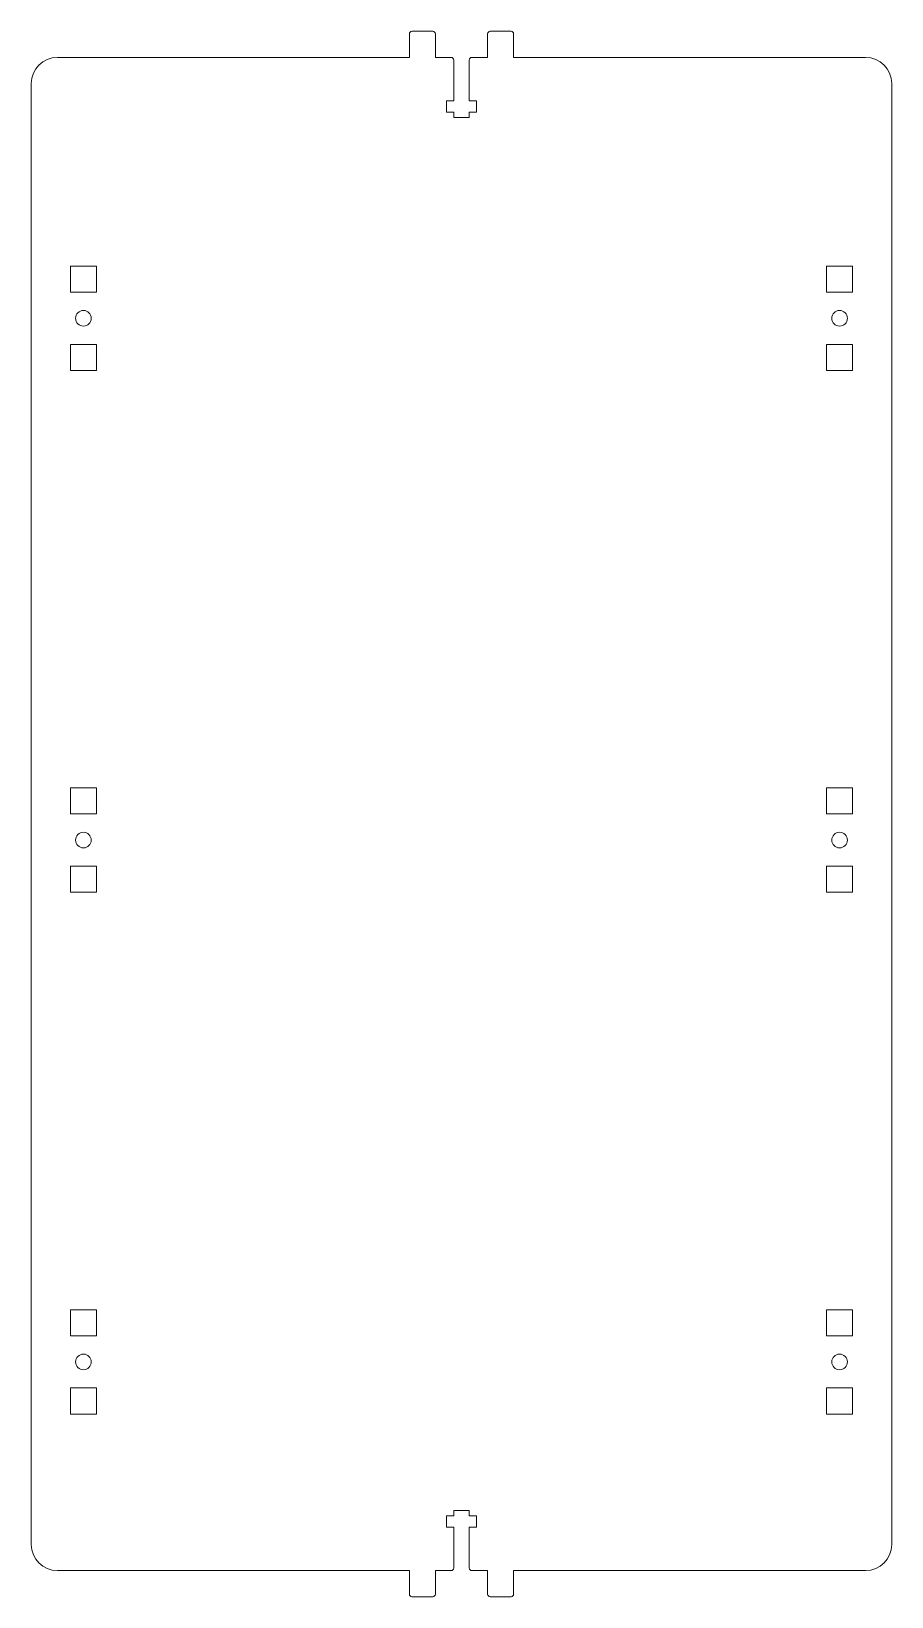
# Model space of a CAD drawing. Header units: millimetres. Extents: x -395 to 392, y -353 to 335.
# Drawn here: x 227.5 to 392.5, y -145 to 155 of the extents above; entities that cross this region are included whole.
import ezdxf

# ---------------------------------------------------------------- set-up
doc = ezdxf.new("R2010")
doc.units = ezdxf.units.MM
doc.layers.get('0').update_dxf_attribs({"linetype": 'CONTINUOUS', "lineweight": 25, "true_color": 0x000000})
doc.layers.add('1 Body', color=7, linetype='CONTINUOUS', lineweight=0, true_color=0x000000)

# ---------------------------------------------------------------- blocks, each defined once
blk = doc.blocks.new('tabs-with-bolt-20')
for p, q in [((-2.86, 8.33), (-2.86, 10.5)), ((-2.86, 10.5), (-1.5, 10.5)), ((-1.5, 11.5), (1.5, 11.5)), ((-1.5, 10.5), (-1.5, 11.5)), ((1.5, 11.5), (1.5, 10.5)), ((1.5, 10.5), (2.86, 10.5)), ((2.86, 10.5), (2.86, 8.33)), ((-1.5, 8.33), (-2.86, 8.33)), ((-1.5, 0.5), (-1.5, 8.33)), ((2.86, 8.33), (1.5, 8.33)), ((1.5, 8.33), (1.5, 0.5)), ((-10, -4.5), (-10, 0)), ((-5, 0), (-5, -4.5)), ((-2, 0), (-5, 0)), ((2, 0), (5, 0)), ((5, 0), (5, -4.5)), ((10, -4.5), (10, 0)), ((-5.5, -5), (-9.5, -5)), ((5.5, -5), (9.5, -5))]:
    blk.add_line(p, q)
for centre, start, end in [((-2, 0.5), 270, 0), ((2, 0.5), 180, 270), ((-9.5, -4.5), 180, 270), ((-5.5, -4.5), 270, 0), ((5.5, -4.5), 180, 270), ((9.5, -4.5), 270, 0)]:
    blk.add_arc(centre, 0.5, start, end)
blk = doc.blocks.new('holes-20')
for p, q in [((-5, 2.5), (-10, 2.5)), ((-10, 2.5), (-10, -2.5)), ((-5, 2.5), (-5, -2.5)), ((5, 2.5), (10, 2.5)), ((5, 2.5), (5, -2.5)), ((10, 2.5), (10, -2.5)), ((-5, -2.5), (-10, -2.5)), ((5, -2.5), (10, -2.5))]:
    blk.add_line(p, q)
blk.add_circle((0, 0), 1.5)

msp = doc.modelspace()

# ---------------------------------------------------------------- linework, layer by layer
at = {"layer": '1 Body'}
for p, q in [((300, 150), (232.5, 150)), ((320, 150), (387.5, 150)), ((227.5, -135), (227.5, 145)), ((392.5, 145), (392.5, -135)), ((300, -140), (232.5, -140)), ((320, -140), (387.5, -140))]:
    msp.add_line(p, q, dxfattribs=at)
for centre, start, end in [((232.5, 145), 90, 180), ((387.5, 145), 0, 90), ((232.5, -135), 180, 270), ((387.5, -135), 270, 0)]:
    msp.add_arc(centre, 5, start, end, dxfattribs=at)

# ---------------------------------------------------------------- block references
at = {"layer": '1 Body', "yscale": -1}
msp.add_blockref('tabs-with-bolt-20', (310, 150), dxfattribs=at)
at = {"layer": '1 Body', "yscale": -1, "rotation": 270.0000000000001}
for p in [(237.5, 100), (382.5, 100), (237.5, 0), (382.5, 0), (237.5, -100), (382.5, -100)]:
    msp.add_blockref('holes-20', p, dxfattribs=at)
at = {"layer": '1 Body'}
msp.add_blockref('tabs-with-bolt-20', (310, -140), dxfattribs=at)

doc.saveas('drawing.dxf')
